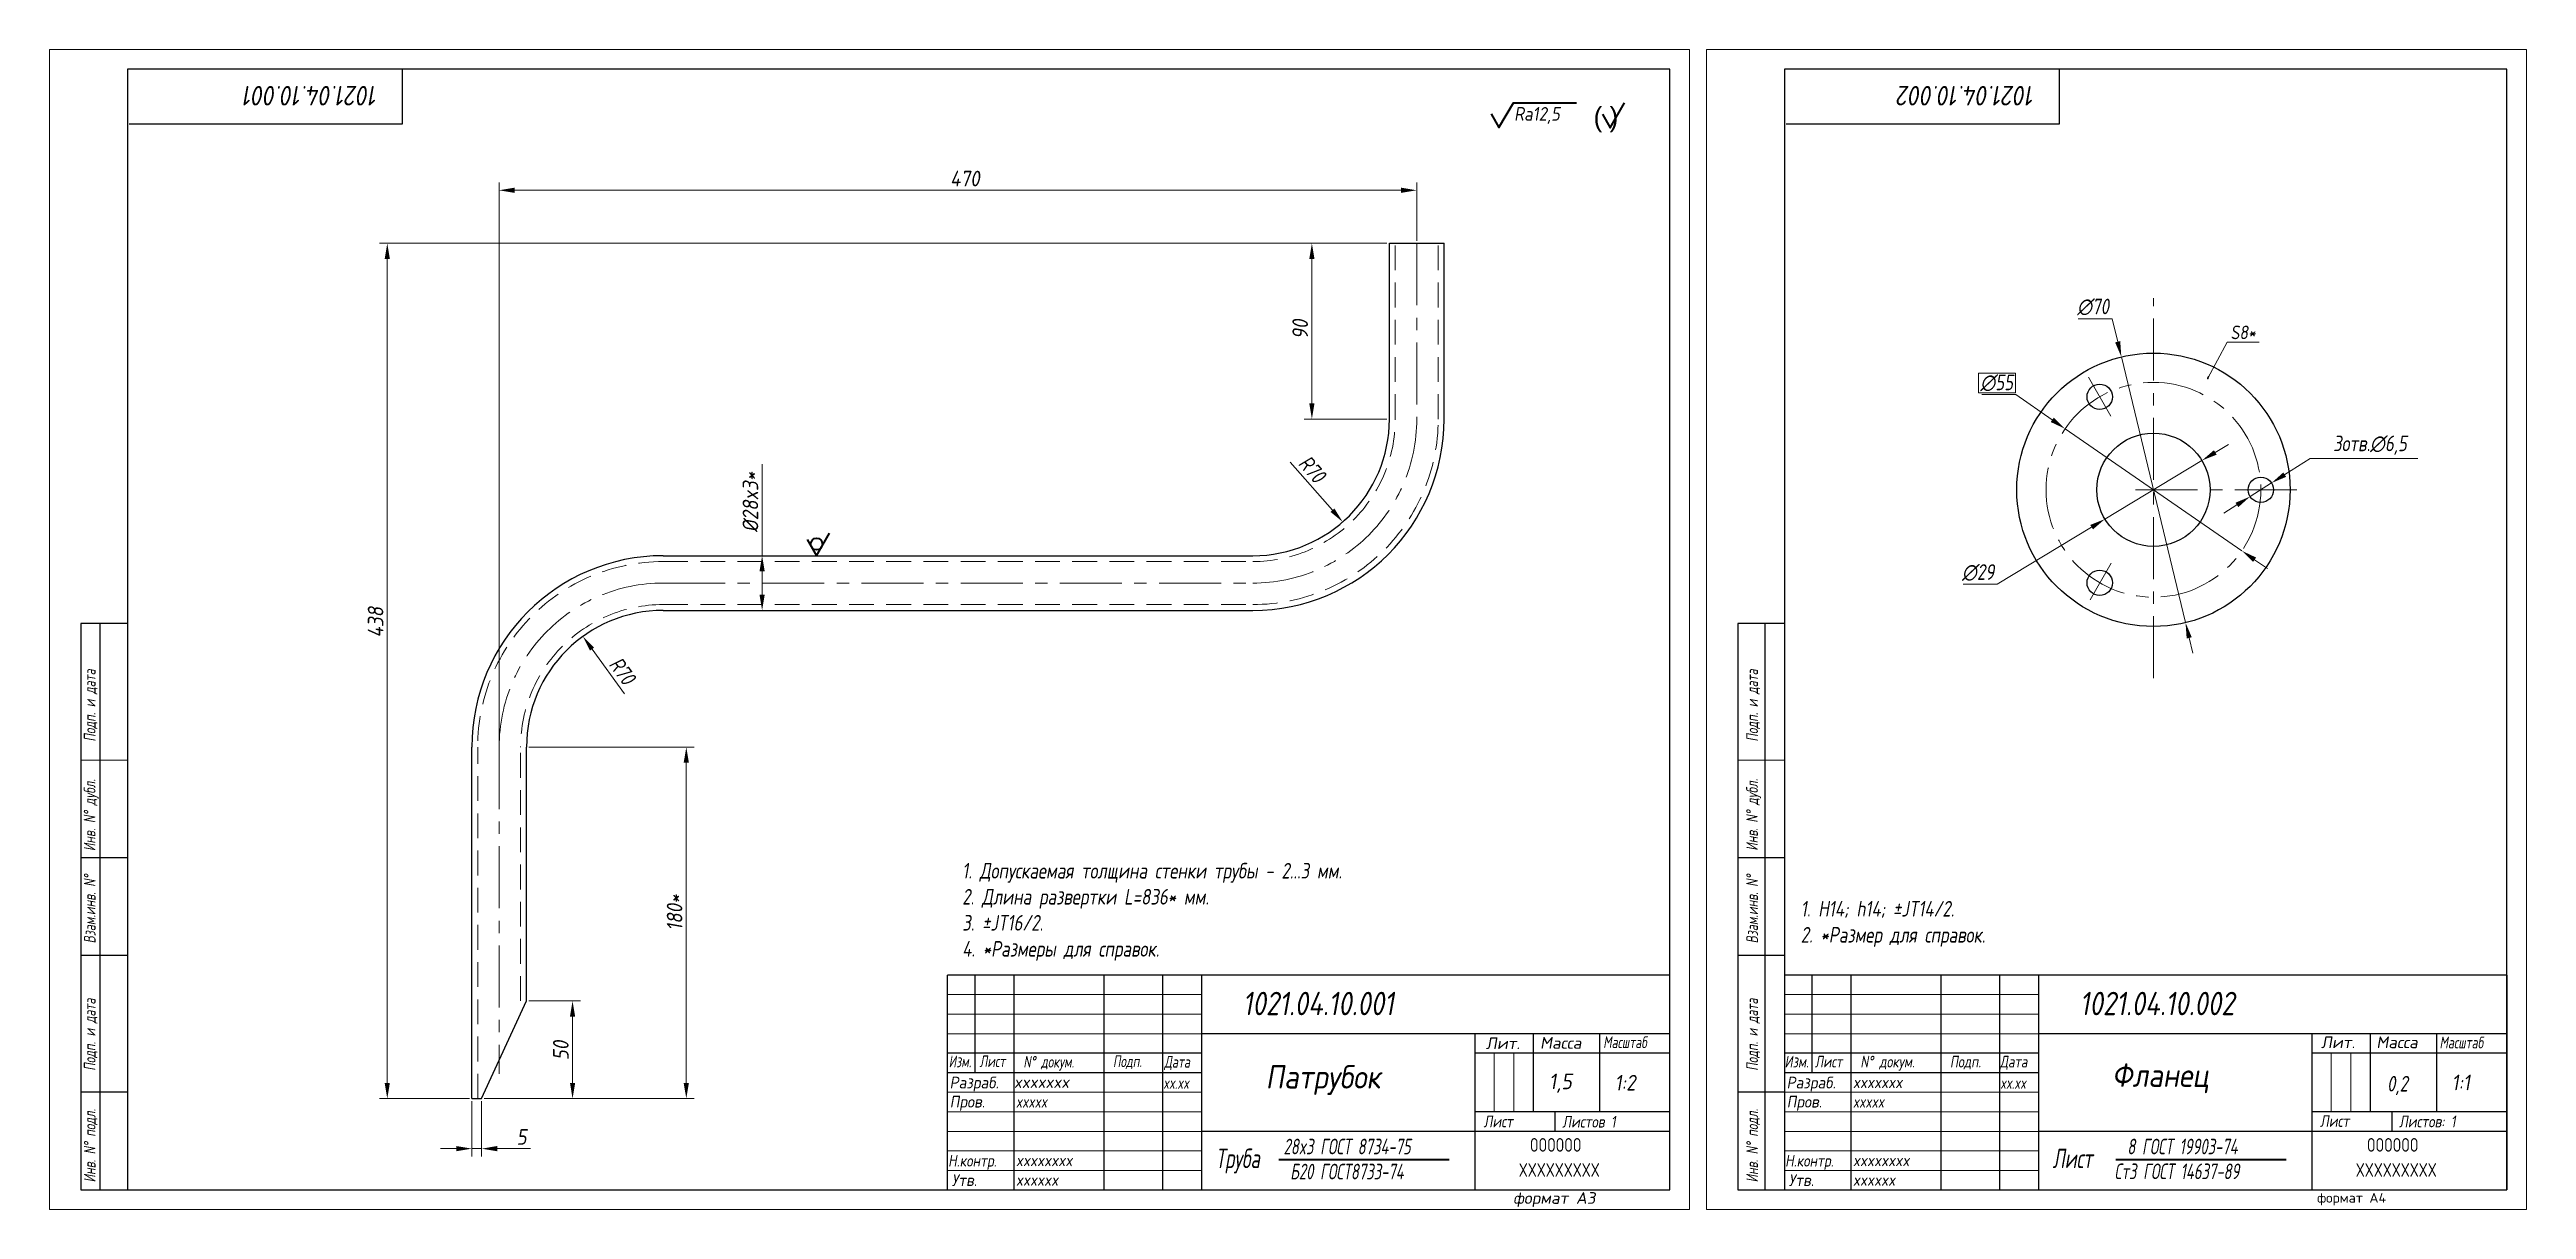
# Model space of a CAD drawing. Header units: millimetres. Extents: x 1490 to 2788, y -4564 to 680.
# Drawn here: x 2153 to 2788, y -3917 to -3620 of the extents above; entities that cross this region are included whole.
import ezdxf

# ---------------------------------------------------------------- set-up
doc = ezdxf.new("R2010")
doc.units = ezdxf.units.MM
doc.linetypes.add('CENTER', pattern=[50.8, 31.75, -6.35, 6.35, -6.35])
doc.linetypes.add('HIDDEN', pattern=[9.525, 6.35, -3.175])
for name, color, linetype, lineweight in [('Ax', 1, 'CENTER', 18), ('Dim', 3, 'Continuous', 40), ('Hidden', 6, 'HIDDEN', 18), ('Slim', 8, 'Continuous', 18), ('Text', 2, 'Continuous', 40), ('Wide', 31, 'Continuous', 60)]:
    doc.layers.add(name, color=color, linetype=linetype, lineweight=lineweight)
doc.styles.add('курсив', font='romans.shx', dxfattribs={"oblique": 10})
doc.styles.add('курсив 0_75', font='romans.shx', dxfattribs={"width": 0.75, "oblique": 10})
doc.styles.add('курсив 0_85', font='romans.shx', dxfattribs={"width": 0.85, "oblique": 10})
doc.dimstyles.new('L.Dot', dxfattribs={"dimtxt": 4, "dimasz": 0.5, "dimexe": 2, "dimexo": 0.625, "dimgap": 1, "dimtad": 1, "dimtoh": 1, "dimlfac": 5, "dimtxsty": 'курсив 0_85', "dimcen": 0, "dimadec": 1, "dimazin": 0, "dimtp": 0.0165, "dimtm": 0.0075, "dimtfac": 1, "dimtmove": 0, "dimatfit": 3, "dimldrblk": 'DOT', "dimfxl": 1, "dimlwd": 18, "dimlwe": 18, "dimarcsym": 0})
doc.dimstyles.new('к1_1св', dxfattribs={"dimtxt": 4, "dimasz": 4, "dimexe": 2, "dimexo": 0.625, "dimgap": 1, "dimtad": 1, "dimtoh": 1, "dimtxsty": 'курсив 0_75', "dimcen": 0, "dimadec": 0, "dimazin": 0, "dimtfac": 1, "dimtmove": 0, "dimatfit": 3, "dimldrblk": 'DOTSMALL', "dimfxl": 1, "dimlwd": 18, "dimlwe": 18, "dimarcsym": 0})
doc.dimstyles.new('к1_2', dxfattribs={"dimtxt": 4, "dimasz": 4, "dimexe": 2, "dimexo": 0.625, "dimgap": 1, "dimtad": 1, "dimlfac": 2, "dimtxsty": 'курсив 0_85', "dimcen": 0, "dimadec": 1, "dimazin": 0, "dimtfac": 1, "dimtmove": 0, "dimatfit": 3, "dimldrblk": 'DOTSMALL', "dimfxl": 1, "dimlwd": 18, "dimlwe": 18, "dimarcsym": 0})

msp = doc.modelspace()

# ---------------------------------------------------------------- texts
at = {"layer": 'Text', "oblique": 10}
for s, height, rotation, style, width, p in [('1021.04.10.001', 5, 180, 'курсив', 0.85, (2237.5649, -3629.7932)), ('1021.04.10.002', 5, 180, 'курсив', 0.85, (2661.9265, -3629.7932)), ('Подп. и дата', 3, 90, 'курсив 0_75', 0.7, (2165.1903, -3797.6929)), ('Подп. и дата', 3, 90, 'курсив 0_75', 0.7, (2590.952, -3797.6932)), ('Инв. N%%D дубл.', 3, 90, 'курсив 0_75', 0.7, (2165.1566, -3825.7289)), ('Инв. N%%D дубл.', 3, 90, 'курсив 0_75', 0.7, (2590.9183, -3825.6267)), ('Взам.инв. N%%D', 3, 90, 'курсив 0_75', 0.7, (2165.1903, -3849.3548)), ('Взам.инв. N%%D', 3, 90, 'курсив 0_75', 0.7, (2590.952, -3849.3551)), ('Подп. и дата', 3, 90, 'курсив 0_75', 0.7, (2165.1903, -3881.9801)), ('Подп. и дата', 3, 90, 'курсив 0_75', 0.7, (2590.952, -3881.9804)), ('Инв. N%%D подл.', 3, 90, 'курсив 0_75', 0.7, (2165.1903, -3910.5528)), ('Инв. N%%D подл.', 3, 90, 'курсив 0_75', 0.7, (2590.952, -3910.5531))]:
    msp.add_text(s, height=height, rotation=rotation, dxfattribs=dict(at, style=style, width=width)).set_placement(p)
for s, height, style, width, p in [('Ra12,5', 3.5, 'курсив 0_85', 0.85, (2528.4881, -3638.6918)), ('S8*', 3.5, 'курсив', 0.8, (2711.9395, -3694.6473)), ('1021.04.10.001', 6, 'курсив', 0.8, (2458.9812, -3867.745)), ('1021.04.10.002', 6, 'курсив', 0.8, (2673.3429, -3867.745)), ('Масштаб', 3, 'курсив', 0.7, (2551.297, -3876.1631)), ('Масштаб', 3, 'курсив', 0.7, (2765.4957, -3876.2298)), ('Изм.', 3, 'курсив', 0.7, (2383.679, -3881.0808)), ('Лист', 3, 'курсив', 0.7, (2391.5797, -3881.0326)), ('N%%D докум.', 3, 'курсив', 0.7, (2402.8083, -3881.1532)), ('Подп.', 3, 'курсив', 0.7, (2425.7486, -3881.0326)), ('Дата', 3, 'курсив', 0.7, (2438.8931, -3881.171)), ('Патрубок', 6, 'курсив 0_85', 0.85, (2464.8548, -3886.5126)), ('Изм.', 3, 'курсив 0_75', 0.75, (2597.7621, -3881.1215)), ('Лист', 3, 'курсив 0_75', 0.75, (2605.4981, -3881.1215)), ('N%%D докум.', 3, 'курсив 0_75', 0.75, (2617.1699, -3881.1215)), ('Подп.', 3, 'курсив 0_75', 0.75, (2640.1102, -3881.1215)), ('Дата', 3, 'курсив 0_75', 0.75, (2652.8836, -3881.1215)), ('Фланец', 6, 'курсив 0_85', 0.85, (2681.6124, -3886.0889)), ('Разраб.', 3, 'курсив', 0.9, (2383.914, -3886.4705)), ('Пров.', 3, 'курсив', 0.9, (2383.94, -3891.3751)), ('1,5', 4, 'курсив', 0.9, (2537.4364, -3886.6873)), ('1:2', 4, 'курсив 0_85', 0.85, (2554.2555, -3887.0207)), ('Разраб.', 3, 'курсив', 0.9, (2598.2756, -3886.4771)), ('Пров.', 3, 'курсив', 0.9, (2598.3016, -3891.3817)), ('xxxxxxx', 3, 'курсив 0_85', 0.85, (2615.2674, -3886.3969)), ('0,2', 4, 'курсив 0_75', 0.75, (2752.0717, -3887.2784)), ('1:1', 4, 'курсив 0_85', 0.85, (2768.6171, -3886.9592)), ('xxxxx', 3, 'курсив', 0.75, (2400.9058, -3891.3969)), ('Лист ', 3, 'курсив', 0.8, (2520.663, -3896.4449)), ('Листов 1', 3, 'курсив', 0.8, (2540.8092, -3896.5085)), ('xxxxx', 3, 'курсив 0_85', 0.75, (2615.2674, -3891.3969)), ('Лист', 3, 'курсив', 0.8, (2734.8635, -3896.3452)), ('Листов: 1', 3, 'курсив', 0.8, (2755.1079, -3896.4511)), ('28x3 ГОСТ 8734-75', 4, 'курсив 0_75', 0.65, (2469.4466, -3903.3623)), (' 8 ГОСТ 19903-74', 4, 'курсив 0_75', 0.65, (2683.8082, -3903.3624)), ('Н.контр.', 3, 'курсив', 0.8, (2383.5306, -3906.4941)), ('xxxxxxxx', 3, 'курсив 0_85', 0.85, (2400.9058, -3906.3969)), ('Труба', 5, 'курсив 0_75', 0.65, (2452.0409, -3906.8985)), ('Б20 ГОСТ8733-74', 4, 'курсив 0_75', 0.65, (2471.1509, -3909.771)), ('Н.контр.', 3, 'курсив', 0.8, (2597.8922, -3906.5007)), ('xxxxxxxx', 3, 'курсив 0_85', 0.85, (2615.2674, -3906.3969)), ('Лист', 5, 'курсив 0_75', 0.65, (2666.4026, -3906.8986)), ('Ст3 ГОСТ 14637-89', 4, 'курсив 0_75', 0.65, (2682.2436, -3909.7193)), ('Утв.', 3, 'курсив', 0.9, (2384.4616, -3911.4723)), ('xxxxxx', 3, 'курсив 0_85', 0.85, (2400.9058, -3911.3969)), ('Утв.', 3, 'курсив', 0.9, (2598.8232, -3911.4789)), ('xxxxxx', 3, 'курсив 0_85', 0.85, (2615.2674, -3911.3969))]:
    msp.add_text(s, height=height, dxfattribs=dict(at, style=style, width=width)).set_placement(p)
at = {"layer": 'Text'}
msp.add_text('( )', height=5, dxfattribs=at).set_placement((2548.8491, -3640.1879))
at = {"layer": 'Text', "style": 'курсив', "oblique": 10}
for s, p in [('Лит.', (2521.2441, -3876.4157)), ('Масса', (2535.1373, -3876.3305)), ('Лит.', (2735.1165, -3876.1818)), ('Масса', (2749.3161, -3876.1818)), ('формат А3', (2528.2578, -3916.0414))]:
    msp.add_text(s, height=3, dxfattribs=at).set_placement(p)
at = {"layer": 'Text', "ltscale": 0.8, "style": 'курсив', "oblique": 10}
for s, width, p in [('xxxxxxx', 0.95, (2400.4005, -3886.3529)), ('xx.xx', 0.7, (2438.6266, -3886.583)), ('xx.xx', 0.7, (2652.9882, -3886.583))]:
    msp.add_text(s, height=3, dxfattribs=dict(at, width=width)).set_placement(p)
at = {"layer": 'Text', "style": 'курсив'}
msp.add_text('формат А4', height=2.5, dxfattribs=at).set_placement((2734.1434, -3915.7391))
at = {"layer": 'Text', "ltscale": 6, "char_height": 4, "width": 177.752582, "attachment_point": 1, "style": 'курсив 0_75'}
for s, insert in [('1. Допускаемая толщина стенки трубы - 2...3 мм.\\P2. Длина развертки L=836* мм.\\P3. %%PJT16/2.\\P4. *Размеры для справок.', (2387.1384, -3828.743)), ('1. H14; h14; %%PJT14/2.\\P2. *Размер для справок.', (2601.9, -3838.4842))]:
    msp.add_mtext(s, dxfattribs=dict(at, insert=insert))
at = {"layer": 'Wide', "lineweight": 50, "style": 'курсив', "width": 0.7}
for s, p in [('OOOOOO', (2532.5521, -3902.6959)), ('OOOOOO', (2746.9137, -3902.6959)), ('XXXXXXXXX', (2529.6787, -3909.1057)), ('XXXXXXXXX', (2744.0404, -3909.1057))]:
    msp.add_text(s, height=3.5, dxfattribs=at).set_placement(p)

# ---------------------------------------------------------------- blocks, each defined once
blk = doc.blocks.new('*D750')
at = {"layer": 'Defpoints', "color": 0, "transparency": 16777216}
for p in [(2496.55, -3670.09), (2239.9, -3889.09), (2261.55, -3889.09)]:
    blk.add_point(p, dxfattribs=at)
at = {"layer": 'Dim', "color": 0, "lineweight": 18, "transparency": 16777216}
for p, q in [((2495.93, -3670.09), (2237.9, -3670.09)), ((2239.9, -3674.09), (2239.9, -3885.09)), ((2260.93, -3889.09), (2237.9, -3889.09))]:
    blk.add_line(p, q, dxfattribs=at)
at = {"layer": 'Dim', "color": 0, "transparency": 16777216}
for points in [[(2239.23, -3674.09), (2240.56, -3674.09), (2239.9, -3670.09)], [(2239.23, -3885.09), (2240.56, -3885.09), (2239.9, -3889.09)]]:
    blk.add_solid(points, dxfattribs=at)
at = {"layer": 'Dim', "color": 0, "transparency": 16777216, "insert": (2236.9, -3767.1), "char_height": 4, "attachment_point": 5, "rotation": 90, "style": 'курсив 0_85'}
blk.add_mtext('438', dxfattribs=at)
blk = doc.blocks.new('_DotSmall')
at = {"color": 0, "linetype": 'ByBlock', "const_width": 0.5}
blk.add_lwpolyline([(-122670.93, 17467.94, 1), (-122670.8, 17467.94, 1)], format="xyb", close=True, dxfattribs=at)
blk = doc.blocks.new('*D751')
at = {"layer": 'Defpoints', "color": 0, "transparency": 16777216}
for p in [(2503.55, -3656.51), (2503.55, -3670.09), (2268.55, -3799.09)]:
    blk.add_point(p, dxfattribs=at)
at = {"layer": 'Dim', "color": 0, "lineweight": 18, "transparency": 16777216}
for p, q in [((2268.55, -3798.46), (2268.55, -3654.51)), ((2272.55, -3656.51), (2499.55, -3656.51)), ((2503.55, -3669.46), (2503.55, -3654.51))]:
    blk.add_line(p, q, dxfattribs=at)
at = {"layer": 'Dim', "color": 0, "transparency": 16777216}
for points in [[(2272.55, -3655.84), (2272.55, -3657.18), (2268.55, -3656.51)], [(2499.55, -3655.84), (2499.55, -3657.18), (2503.55, -3656.51)]]:
    blk.add_solid(points, dxfattribs=at)
at = {"layer": 'Dim', "color": 0, "transparency": 16777216, "insert": (2387.84, -3653.51), "char_height": 4, "attachment_point": 5, "style": 'курсив 0_85'}
blk.add_mtext('470', dxfattribs=at)
blk = doc.blocks.new('*D752')
at = {"layer": 'Defpoints', "color": 0, "transparency": 16777216}
for p in [(2261.55, -3889.09), (2264.05, -3889.09), (2264.05, -3901.91)]:
    blk.add_point(p, dxfattribs=at)
at = {"layer": 'Dim', "color": 0, "lineweight": 18, "transparency": 16777216}
for p, q in [((2261.55, -3889.71), (2261.55, -3903.91)), ((2264.05, -3889.71), (2264.05, -3903.91)), ((2257.55, -3901.91), (2253.55, -3901.91)), ((2261.55, -3901.91), (2264.05, -3901.91)), ((2268.05, -3901.91), (2276.57, -3901.91))]:
    blk.add_line(p, q, dxfattribs=at)
at = {"layer": 'Dim', "color": 0, "transparency": 16777216}
for points in [[(2257.55, -3901.24), (2257.55, -3902.57), (2261.55, -3901.91)], [(2268.05, -3901.24), (2268.05, -3902.57), (2264.05, -3901.91)]]:
    blk.add_solid(points, dxfattribs=at)
at = {"layer": 'Dim', "color": 0, "transparency": 16777216, "insert": (2274.31, -3898.91), "char_height": 4, "attachment_point": 5, "style": 'курсив 0_85'}
blk.add_mtext('5', dxfattribs=at)
blk = doc.blocks.new('*D753')
at = {"layer": 'Defpoints', "color": 0, "transparency": 16777216}
for p in [(2275.55, -3864.09), (2287.35, -3864.09), (2264.05, -3889.09)]:
    blk.add_point(p, dxfattribs=at)
at = {"layer": 'Dim', "color": 0, "lineweight": 18, "transparency": 16777216}
for p, q in [((2276.18, -3864.09), (2289.35, -3864.09)), ((2287.35, -3885.09), (2287.35, -3868.09)), ((2264.68, -3889.09), (2289.35, -3889.09))]:
    blk.add_line(p, q, dxfattribs=at)
at = {"layer": 'Dim', "color": 0, "transparency": 16777216}
for points in [[(2286.69, -3868.09), (2288.02, -3868.09), (2287.35, -3864.09)], [(2286.69, -3885.09), (2288.02, -3885.09), (2287.35, -3889.09)]]:
    blk.add_solid(points, dxfattribs=at)
at = {"layer": 'Dim', "color": 0, "transparency": 16777216, "insert": (2284.35, -3876.77), "char_height": 4, "attachment_point": 5, "rotation": 90, "style": 'курсив 0_85'}
blk.add_mtext('50', dxfattribs=at)
blk = doc.blocks.new('*D754')
at = {"layer": 'Defpoints', "color": 0, "transparency": 16777216}
for p in [(2496.55, -3670.09), (2476.7, -3715.09), (2496.55, -3715.09)]:
    blk.add_point(p, dxfattribs=at)
at = {"layer": 'Dim', "color": 0, "lineweight": 18, "transparency": 16777216}
for p, q in [((2495.93, -3670.09), (2474.7, -3670.09)), ((2476.7, -3674.09), (2476.7, -3711.09)), ((2495.93, -3715.09), (2474.7, -3715.09))]:
    blk.add_line(p, q, dxfattribs=at)
at = {"layer": 'Dim', "color": 0, "transparency": 16777216}
for points in [[(2476.04, -3674.09), (2477.37, -3674.09), (2476.7, -3670.09)], [(2476.04, -3711.09), (2477.37, -3711.09), (2476.7, -3715.09)]]:
    blk.add_solid(points, dxfattribs=at)
at = {"layer": 'Dim', "color": 0, "transparency": 16777216, "insert": (2473.7, -3692.12), "char_height": 4, "attachment_point": 5, "rotation": 90, "style": 'курсив 0_85'}
blk.add_mtext('90', dxfattribs=at)
blk = doc.blocks.new('*D132')
at = {"layer": 'Defpoints', "color": 0, "transparency": 16777216}
for p in [(2461.55, -3715.09), (2484.59, -3741.43)]:
    blk.add_point(p, dxfattribs=at)
at = {"layer": 'Dim', "color": 0, "lineweight": 18, "transparency": 16777216}
blk.add_line((2471.17, -3726.09), (2481.96, -3738.42), dxfattribs=at)
at = {"layer": 'Dim', "color": 0, "transparency": 16777216}
blk.add_solid([(2482.46, -3737.98), (2481.46, -3738.86), (2484.59, -3741.43)], dxfattribs=at)
at = {"layer": 'Dim', "color": 0, "transparency": 16777216, "insert": (2476.77, -3727.93), "char_height": 4, "attachment_point": 5, "rotation": 311.16648, "style": 'курсив 0_75'}
blk.add_mtext('R70', dxfattribs=at)
blk = doc.blocks.new('*D133')
at = {"layer": 'Defpoints', "color": 0, "transparency": 16777216}
for p in [(2289.99, -3770.77), (2310.55, -3799.09)]:
    blk.add_point(p, dxfattribs=at)
at = {"layer": 'Dim', "color": 0, "lineweight": 18, "transparency": 16777216}
blk.add_line((2300.65, -3785.45), (2292.34, -3774), dxfattribs=at)
at = {"layer": 'Dim', "color": 0, "transparency": 16777216}
blk.add_solid([(2292.88, -3773.61), (2291.8, -3774.39), (2289.99, -3770.77)], dxfattribs=at)
at = {"layer": 'Dim', "color": 0, "transparency": 16777216, "insert": (2300.1, -3779.58), "char_height": 4, "attachment_point": 5, "rotation": 305.9851, "style": 'курсив 0_75'}
blk.add_mtext('R70', dxfattribs=at)
blk = doc.blocks.new('*D755')
at = {"layer": 'Defpoints', "color": 0, "transparency": 16777216}
for p in [(2310.55, -3750.09), (2310.55, -3764.09), (2335.9, -3764.09)]:
    blk.add_point(p, dxfattribs=at)
at = {"layer": 'Dim', "color": 0, "lineweight": 18, "transparency": 16777216}
for p, q in [((2335.9, -3750.09), (2335.9, -3726.62)), ((2311.18, -3750.09), (2337.9, -3750.09)), ((2335.9, -3760.09), (2335.9, -3754.09)), ((2311.18, -3764.09), (2337.9, -3764.09))]:
    blk.add_line(p, q, dxfattribs=at)
at = {"layer": 'Dim', "color": 0, "transparency": 16777216}
for points in [[(2335.23, -3754.09), (2336.56, -3754.09), (2335.9, -3750.09)], [(2335.23, -3760.09), (2336.56, -3760.09), (2335.9, -3764.09)]]:
    blk.add_solid(points, dxfattribs=at)
at = {"layer": 'Dim', "color": 0, "transparency": 16777216, "insert": (2332.9, -3736.35), "char_height": 4, "attachment_point": 5, "rotation": 90, "style": 'курсив 0_85'}
blk.add_mtext('%%c28x3*', dxfattribs=at)
blk = doc.blocks.new('*D756')
at = {"layer": 'Defpoints', "color": 0, "transparency": 16777216}
for p in [(2275.55, -3799.09), (2264.05, -3889.09), (2316.48, -3889.09)]:
    blk.add_point(p, dxfattribs=at)
at = {"layer": 'Dim', "color": 0, "lineweight": 18, "transparency": 16777216}
for p, q in [((2276.18, -3799.09), (2318.48, -3799.09)), ((2316.48, -3803.09), (2316.48, -3885.09)), ((2264.68, -3889.09), (2318.48, -3889.09))]:
    blk.add_line(p, q, dxfattribs=at)
at = {"layer": 'Dim', "color": 0, "transparency": 16777216}
for points in [[(2315.81, -3803.09), (2317.15, -3803.09), (2316.48, -3799.09)], [(2315.81, -3885.09), (2317.15, -3885.09), (2316.48, -3889.09)]]:
    blk.add_solid(points, dxfattribs=at)
at = {"layer": 'Dim', "color": 0, "transparency": 16777216, "insert": (2313.48, -3841.46), "char_height": 4, "attachment_point": 5, "rotation": 90, "style": 'курсив 0_85'}
blk.add_mtext('180*', dxfattribs=at)
blk = doc.blocks.new('*D757')
at = {"layer": 'Defpoints', "color": 0, "transparency": 16777216}
for p in [(2716.98, -3734.94), (2722.47, -3731.46)]:
    blk.add_point(p, dxfattribs=at)
at = {"layer": 'Dim', "color": 0, "lineweight": 18, "transparency": 16777216}
for p, q in [((2732.4, -3725.17), (2725.85, -3729.32)), ((2759.98, -3725.17), (2732.4, -3725.17)), ((2716.98, -3734.94), (2722.47, -3731.46)), ((2713.6, -3737.08), (2710.23, -3739.22))]:
    blk.add_line(p, q, dxfattribs=at)
at = {"layer": 'Dim', "color": 0, "transparency": 16777216}
for points in [[(2725.5, -3728.76), (2726.21, -3729.89), (2722.47, -3731.46)], [(2713.25, -3736.52), (2713.96, -3737.65), (2716.98, -3734.94)]]:
    blk.add_solid(points, dxfattribs=at)
at = {"layer": 'Dim', "color": 0, "transparency": 16777216, "insert": (2746.69, -3721.79), "char_height": 4, "attachment_point": 5, "style": 'курсив 0_75'}
blk.add_mtext(' 3отв.∅6,5{\\H0.75x\\S', dxfattribs=at)
blk = doc.blocks.new('*D758')
at = {"layer": 'Defpoints', "color": 0, "transparency": 16777216}
for p in [(2669.6, -3717.58), (2714.86, -3748.83)]:
    blk.add_point(p, dxfattribs=at)
at = {"layer": 'Dim', "color": 0, "lineweight": 18, "transparency": 16777216}
for p, q in [((2648.25, -3708.84), (2656.95, -3708.84)), ((2656.95, -3708.84), (2666.31, -3715.3)), ((2714.86, -3748.83), (2669.6, -3717.58)), ((2718.15, -3751.1), (2721.44, -3753.37))]:
    blk.add_line(p, q, dxfattribs=at)
at = {"layer": 'Dim', "color": 0, "transparency": 16777216}
for points in [[(2666.69, -3714.75), (2665.93, -3715.85), (2669.6, -3717.58)], [(2718.53, -3750.55), (2717.77, -3751.65), (2714.86, -3748.83)]]:
    blk.add_solid(points, dxfattribs=at)
at = {"layer": 'Dim', "color": 0, "transparency": 16777216, "insert": (2652.1, -3705.84), "char_height": 4, "attachment_point": 5, "style": 'курсив 0_75'}
blk.add_mtext('∅55', dxfattribs=at)
blk = doc.blocks.new('*D759')
at = {"layer": 'Defpoints', "color": 0, "transparency": 16777216}
for p in [(2684.01, -3699.18), (2700.45, -3767.22)]:
    blk.add_point(p, dxfattribs=at)
at = {"layer": 'Dim', "color": 0, "lineweight": 18, "transparency": 16777216}
for p, q in [((2672.93, -3689.39), (2681.64, -3689.39)), ((2681.64, -3689.39), (2683.07, -3695.29)), ((2700.45, -3767.22), (2684.01, -3699.18)), ((2701.39, -3771.11), (2702.33, -3775))]:
    blk.add_line(p, q, dxfattribs=at)
at = {"layer": 'Dim', "color": 0, "transparency": 16777216}
for points in [[(2683.72, -3695.14), (2682.42, -3695.45), (2684.01, -3699.18)], [(2702.04, -3770.96), (2700.74, -3771.27), (2700.45, -3767.22)]]:
    blk.add_solid(points, dxfattribs=at)
at = {"layer": 'Dim', "color": 0, "transparency": 16777216, "insert": (2676.79, -3686.39), "char_height": 4, "attachment_point": 5, "style": 'курсив 0_75'}
blk.add_mtext('∅70', dxfattribs=at)
blk = doc.blocks.new('*D760')
at = {"layer": 'Defpoints', "color": 0, "transparency": 16777216}
for p in [(2704.64, -3725.7), (2679.82, -3740.7)]:
    blk.add_point(p, dxfattribs=at)
at = {"layer": 'Dim', "color": 0, "lineweight": 18, "transparency": 16777216}
for p, q in [((2708.06, -3723.64), (2711.49, -3721.57)), ((2704.64, -3725.7), (2679.82, -3740.7)), ((2652.2, -3757.39), (2676.4, -3742.77)), ((2643.54, -3757.39), (2652.2, -3757.39))]:
    blk.add_line(p, q, dxfattribs=at)
at = {"layer": 'Dim', "color": 0, "transparency": 16777216}
for points in [[(2707.72, -3723.07), (2708.41, -3724.21), (2704.64, -3725.7)], [(2676.05, -3742.2), (2676.74, -3743.34), (2679.82, -3740.7)]]:
    blk.add_solid(points, dxfattribs=at)
at = {"layer": 'Dim', "color": 0, "transparency": 16777216, "insert": (2647.35, -3754.39), "char_height": 4, "attachment_point": 5, "style": 'курсив 0_75'}
blk.add_mtext('∅29', dxfattribs=at)
blk = doc.blocks.new('_Dot')
at = {"color": 0, "linetype": 'ByBlock', "lineweight": -2}
blk.add_line((-0.5, 0), (-1, 0), dxfattribs=at)
at = {"color": 0, "linetype": 'ByBlock', "const_width": 0.5}
blk.add_lwpolyline([(-0.25, 0, 1), (0.25, 0, 1)], format="xyb", close=True, dxfattribs=at)

# ---------------------------------------------------------------- dimensions: what is measured, and where the dimension line sits
at = {"layer": 'Dim'}
for base, p1, p2, picture, middle in [((2503.5534, -3656.5109), (2268.5534, -3799.0868), (2503.5534, -3670.0868), '*D751', (2387.8356, -3656.5109)), ((2264.0534, -3901.9063), (2261.5534, -3889.0868), (2264.0534, -3889.0868), '*D752', (2274.3103, -3901.9063))]:
    dim = msp.add_linear_dim(base=base, p1=p1, p2=p2, dimstyle='к1_2', dxfattribs=at)
    dim.commit()
    dim.dimension.update_dxf_attribs({"geometry": picture, "text_midpoint": middle, "dimtype": 160})
for base, p1, p2, picture, middle in [((2239.8957, -3889.0868), (2496.5534, -3670.0868), (2261.5534, -3889.0868), '*D750', (2239.8957, -3767.095)), ((2476.7028, -3715.0868), (2496.5534, -3670.0868), (2496.5534, -3715.0868), '*D754', (2476.7028, -3692.1236)), ((2287.354, -3864.0868), (2264.0534, -3889.0868), (2275.5534, -3864.0868), '*D753', (2287.354, -3876.7655))]:
    dim = msp.add_linear_dim(base=base, p1=p1, p2=p2, angle=90, dimstyle='к1_2', dxfattribs=at)
    dim.commit()
    dim.dimension.update_dxf_attribs({"geometry": picture, "text_midpoint": middle, "dimtype": 160})
for p1, p2, picture, middle in [((2700.4479, -3767.224), (2684.0108, -3699.1812), '*D759', (2676.7874, -3689.3851)), ((2714.8582, -3748.829), (2669.6005, -3717.5762), '*D758', (2652.099, -3708.8416)), ((2704.64, -3725.7042), (2679.8187, -3740.701), '*D760', (2647.3458, -3757.3864))]:
    dim = msp.add_diameter_dim_2p(p1=p1, p2=p2, dimstyle='к1_1св', dxfattribs=at)
    dim.commit()
    dim.dimension.update_dxf_attribs({"geometry": picture, "text_midpoint": middle, "dimtype": 163})
for center, mpoint, picture, middle in [((2461.5534, -3715.0868), (2484.5921, -3741.4348), '*D132', (2474.5116, -3729.9063)), ((2310.5534, -3799.0868), (2289.9883, -3770.7658), '*D133', (2297.6686, -3781.3427))]:
    dim = msp.add_radius_dim(center=center, mpoint=mpoint, dimstyle='к1_1св', override={"dimlfac": 2}, dxfattribs=at)
    dim.commit()
    dim.dimension.update_dxf_attribs({"geometry": picture, "text_midpoint": middle, "dimtype": 164})
dim = msp.add_diameter_dim_2p(p1=(2716.9838, -3734.9417), p2=(2722.4749, -3731.4635), text=' 3отв.<>{\\H0.75x\\S', dimstyle='к1_1св', dxfattribs=at)
dim.commit()
dim.dimension.update_dxf_attribs({"geometry": '*D757', "text_midpoint": (2746.6907, -3725.1735), "dimtype": 163})
for base, p1, p2, text, picture, middle in [((2335.8971, -3764.0868), (2310.5534, -3750.0868), (2310.5534, -3764.0868), '%%c<>x3*', '*D755', (2335.8971, -3736.3547)), ((2316.48, -3889.0868), (2275.5534, -3799.0868), (2264.0534, -3889.0868), '<>*', '*D756', (2316.48, -3841.4601))]:
    dim = msp.add_linear_dim(base=base, p1=p1, p2=p2, angle=90, text=text, dimstyle='к1_2', dxfattribs=at)
    dim.commit()
    dim.dimension.update_dxf_attribs({"geometry": picture, "text_midpoint": middle, "dimtype": 160})

# ---------------------------------------------------------------- linework, layer by layer
for p, q in [((2243.8131, -3639.4699), (2243.8131, -3625.4699)), ((2668.1747, -3639.47), (2668.1747, -3625.47)), ((2173.8131, -3639.4699), (2243.8131, -3639.4699)), ((2598.1747, -3639.47), (2668.1747, -3639.47)), ((2496.5534, -3670.0868), (2510.5534, -3670.0868)), ((2496.5534, -3715.0868), (2496.5534, -3670.0868)), ((2510.5534, -3715.0868), (2510.5534, -3670.0868)), ((2310.5534, -3750.0868), (2461.5534, -3750.0868)), ((2173.4005, -3767.476), (2161.4005, -3767.476)), ((2161.4005, -3767.476), (2161.4005, -3912.476)), ((2166.401, -3912.4057), (2166.401, -3767.476)), ((2310.5534, -3764.0868), (2461.5534, -3764.0868)), ((2585.7621, -3767.4761), (2585.7621, -3912.4761)), ((2597.7621, -3767.4761), (2585.7621, -3767.4761)), ((2592.7626, -3912.4058), (2592.7626, -3767.4761)), ((2261.5534, -3889.0868), (2261.5534, -3799.0868)), ((2275.5534, -3864.0868), (2275.5534, -3799.0868)), ((2173.3311, -3802.4758), (2161.4005, -3802.4772)), ((2597.6927, -3802.4758), (2585.7621, -3802.4772)), ((2173.3139, -3827.4758), (2161.4005, -3827.4754)), ((2597.6755, -3827.4758), (2585.7621, -3827.4754)), ((2173.4005, -3852.4756), (2161.4005, -3852.4736)), ((2585.7621, -3852.4736), (2585.7621, -3852.4736)), ((2597.7621, -3852.4757), (2585.7621, -3852.4736)), ((2383.4005, -3912.476), (2383.4005, -3857.476)), ((2568.4005, -3857.476), (2383.4005, -3857.476)), ((2390.4005, -3857.476), (2390.4005, -3882.476)), ((2400.4005, -3857.476), (2400.4005, -3912.476)), ((2423.4005, -3857.476), (2423.4005, -3912.476)), ((2438.4005, -3857.476), (2438.4005, -3912.476)), ((2448.4005, -3857.476), (2448.4005, -3912.476)), ((2782.7621, -3857.4761), (2597.7621, -3857.4761)), ((2604.7621, -3857.4761), (2604.7621, -3882.4761)), ((2614.7621, -3857.4761), (2614.7621, -3912.4761)), ((2637.7621, -3857.4761), (2637.7621, -3912.4761)), ((2652.7621, -3857.4761), (2652.7621, -3912.4761)), ((2662.7621, -3857.4761), (2662.7621, -3912.4761)), ((2782.7621, -3912.4761), (2782.7621, -3857.4761)), ((2782.7621, -3857.4761), (2782.7621, -3912.4761)), ((2264.0534, -3889.0868), (2275.5534, -3864.0868)), ((2518.4005, -3872.476), (2448.4005, -3872.476)), ((2518.4005, -3872.476), (2518.4005, -3912.476)), ((2568.4005, -3872.476), (2518.4005, -3872.476)), ((2533.4005, -3872.476), (2533.4005, -3892.476)), ((2550.4005, -3872.476), (2550.4005, -3892.476)), ((2732.7621, -3872.4761), (2662.7621, -3872.4761)), ((2732.7621, -3872.4761), (2732.7621, -3912.4761)), ((2782.7621, -3872.4761), (2732.7621, -3872.4761)), ((2747.7621, -3872.4761), (2747.7621, -3892.4761)), ((2764.7621, -3872.4761), (2764.7621, -3892.4761)), ((2448.4005, -3877.476), (2383.4005, -3877.476)), ((2568.4005, -3877.476), (2518.4005, -3877.476)), ((2662.7621, -3877.4761), (2597.7621, -3877.4761)), ((2782.7621, -3877.4761), (2732.7621, -3877.4761)), ((2173.4005, -3887.4765), (2161.4005, -3887.4765)), ((2448.4005, -3882.476), (2383.4005, -3882.476)), ((2597.7621, -3887.4765), (2585.7621, -3887.407)), ((2662.7621, -3882.4761), (2597.7621, -3882.4761)), ((2261.5534, -3889.0868), (2264.0534, -3889.0868)), ((2568.4005, -3892.476), (2518.4005, -3892.476)), ((2538.9049, -3892.476), (2538.9049, -3897.476)), ((2782.7621, -3892.4761), (2732.7621, -3892.4761)), ((2753.2665, -3892.4761), (2753.2665, -3897.4761)), ((2518.4005, -3897.476), (2448.4005, -3897.476)), ((2568.4005, -3897.476), (2518.4005, -3897.476)), ((2732.7621, -3897.4761), (2662.7621, -3897.4761)), ((2782.7621, -3897.4761), (2732.7621, -3897.4761)), ((2161.4005, -3912.476), (2173.4005, -3912.476)), ((2585.7621, -3912.4761), (2597.7621, -3912.4761)), ((2597.7621, -3912.4761), (2782.7621, -3912.4761))]:
    msp.add_line(p, q)
for points in [[(2173.4005, -3912.476), (2568.4005, -3912.476), (2568.4005, -3625.476), (2173.4005, -3625.476)], [(2597.7621, -3912.4761), (2782.7621, -3912.4761), (2782.7621, -3625.4761), (2597.7621, -3625.4761)]]:
    msp.add_lwpolyline(points, close=True)
for centre, radius in [((2692.2294, -3733.2026), 35), ((2678.4794, -3709.3869), 3.25), ((2692.2294, -3733.2026), 14.5), ((2719.7294, -3733.2026), 3.25), ((2678.4794, -3757.0183), 3.25)]:
    msp.add_circle(centre, radius)
for centre, radius, start, end in [((2461.5534, -3715.0868), 35, 270, 0), ((2461.5534, -3715.0868), 49, 270, 0), ((2310.5534, -3799.0868), 49, 90, 180), ((2310.5534, -3799.0868), 35, 90, 180)]:
    msp.add_arc(centre, radius, start, end)
at = {"layer": 'Ax', "ltscale": 0.5}
for p, q in [((2503.5534, -3670.0868), (2503.5534, -3715.0868)), ((2692.2294, -3781.4572), (2692.2294, -3684.1524)), ((2681.3317, -3714.3272), (2675.5646, -3704.3384)), ((2687.6563, -3733.2026), (2729.5849, -3733.2026)), ((2681.397, -3751.9648), (2675.9808, -3761.346)), ((2310.5534, -3757.0868), (2461.5534, -3757.0868)), ((2268.5534, -3799.0868), (2268.5534, -3882.7342))]:
    msp.add_line(p, q, dxfattribs=at)
msp.add_circle((2692.2294, -3733.2026), 27.5, dxfattribs=at)
for centre, start, end in [((2461.5534, -3715.0868), 270, 0), ((2310.5534, -3799.0868), 90, 180)]:
    msp.add_arc(centre, 42, start, end, dxfattribs=at)
at = {"layer": 'Hidden'}
for p, q in [((2498.0534, -3715.0868), (2498.0534, -3670.0868)), ((2509.0534, -3715.0868), (2509.0534, -3670.0868)), ((2310.5534, -3751.5868), (2461.5534, -3751.5868)), ((2310.5534, -3762.5868), (2461.5534, -3762.5868)), ((2263.0534, -3889.0868), (2263.0534, -3799.0868)), ((2274.0534, -3864.0868), (2274.0534, -3799.0868))]:
    msp.add_line(p, q, dxfattribs=at)
for centre, radius, start, end in [((2461.5534, -3715.0868), 36.5, 270, 0), ((2461.5534, -3715.0868), 47.5, 270, 0), ((2310.5534, -3799.0868), 47.5, 90, 180), ((2310.5534, -3799.0868), 36.5, 90, 180)]:
    msp.add_arc(centre, radius, start, end, dxfattribs=at)
at = {"layer": 'Slim'}
for p, q in [((2448.4005, -3862.476), (2383.4005, -3862.476)), ((2662.7621, -3862.4761), (2597.7621, -3862.4761)), ((2448.4005, -3867.476), (2383.4005, -3867.476)), ((2662.7621, -3867.4761), (2597.7621, -3867.4761)), ((2448.4005, -3872.476), (2383.4005, -3872.476)), ((2662.7621, -3872.4761), (2597.7621, -3872.4761)), ((2523.4005, -3877.476), (2523.4005, -3892.476)), ((2528.4005, -3877.476), (2528.4005, -3892.476)), ((2737.7621, -3877.4761), (2737.7621, -3892.4761)), ((2742.7621, -3877.4761), (2742.7621, -3892.4761)), ((2448.4005, -3887.476), (2383.4005, -3887.476)), ((2662.7621, -3887.4761), (2597.7621, -3887.4761)), ((2448.4005, -3892.476), (2383.4005, -3892.476)), ((2662.7621, -3892.4761), (2597.7621, -3892.4761)), ((2448.4005, -3897.476), (2383.4005, -3897.476)), ((2662.7621, -3897.4761), (2597.7621, -3897.4761)), ((2448.4005, -3902.476), (2383.4005, -3902.476)), ((2448.4005, -3907.476), (2383.4005, -3907.476)), ((2662.7621, -3902.4761), (2597.7621, -3902.4761)), ((2662.7621, -3907.4761), (2597.7621, -3907.4761))]:
    msp.add_line(p, q, dxfattribs=at)
for points in [[(2153.4005, -3917.476), (2573.4005, -3917.476), (2573.4005, -3620.476), (2153.4005, -3620.476)], [(2577.7621, -3917.476), (2787.7621, -3917.476), (2787.7621, -3620.476), (2577.7621, -3620.476)], [(2647.4274, -3708.3797), (2656.8984, -3708.3797), (2656.8984, -3703.32), (2647.4274, -3703.32)]]:
    msp.add_lwpolyline(points, close=True, dxfattribs=at)
at = {"layer": 'Text', "ltscale": 6}
for p, q in [((2468.224, -3904.7181), (2511.8289, -3904.7116)), ((2682.5856, -3904.7181), (2726.1906, -3904.7116))]:
    msp.add_line(p, q, dxfattribs=at)
at = {"layer": 'Text'}
for points in [[(2522.5892, -3636.9625), (2524.616, -3640.4731), (2528.2953, -3634.1003), (2544.4363, -3634.1003)], [(2551.092, -3637.006), (2553.1188, -3640.5166), (2556.7981, -3634.1438)], [(2347.4235, -3745.9115), (2349.8353, -3750.0868), (2353.1556, -3744.3345)]]:
    msp.add_lwpolyline(points, dxfattribs=at)
msp.add_circle((2349.8353, -3747.0868), 1.5, dxfattribs=at)

msp.set_redraw_order([(e.dxf.handle, doc.entitydb.next_handle()) for e in msp.query("TEXT MTEXT ATTDEF DIMENSION ARC_DIMENSION")])  # texts and dimensions are drawn at this point

# ---------------------------------------------------------------- leaders
at = {"layer": 'Dim'}
msp.add_leader([(2706.1599, -3704.6531), (2711.1519, -3695.4028), (2719.336, -3695.4028)], dimstyle='L.Dot', override={"dimgap": 1, "dimtad": 0}, dxfattribs=at)

doc.saveas('drawing.dxf')
